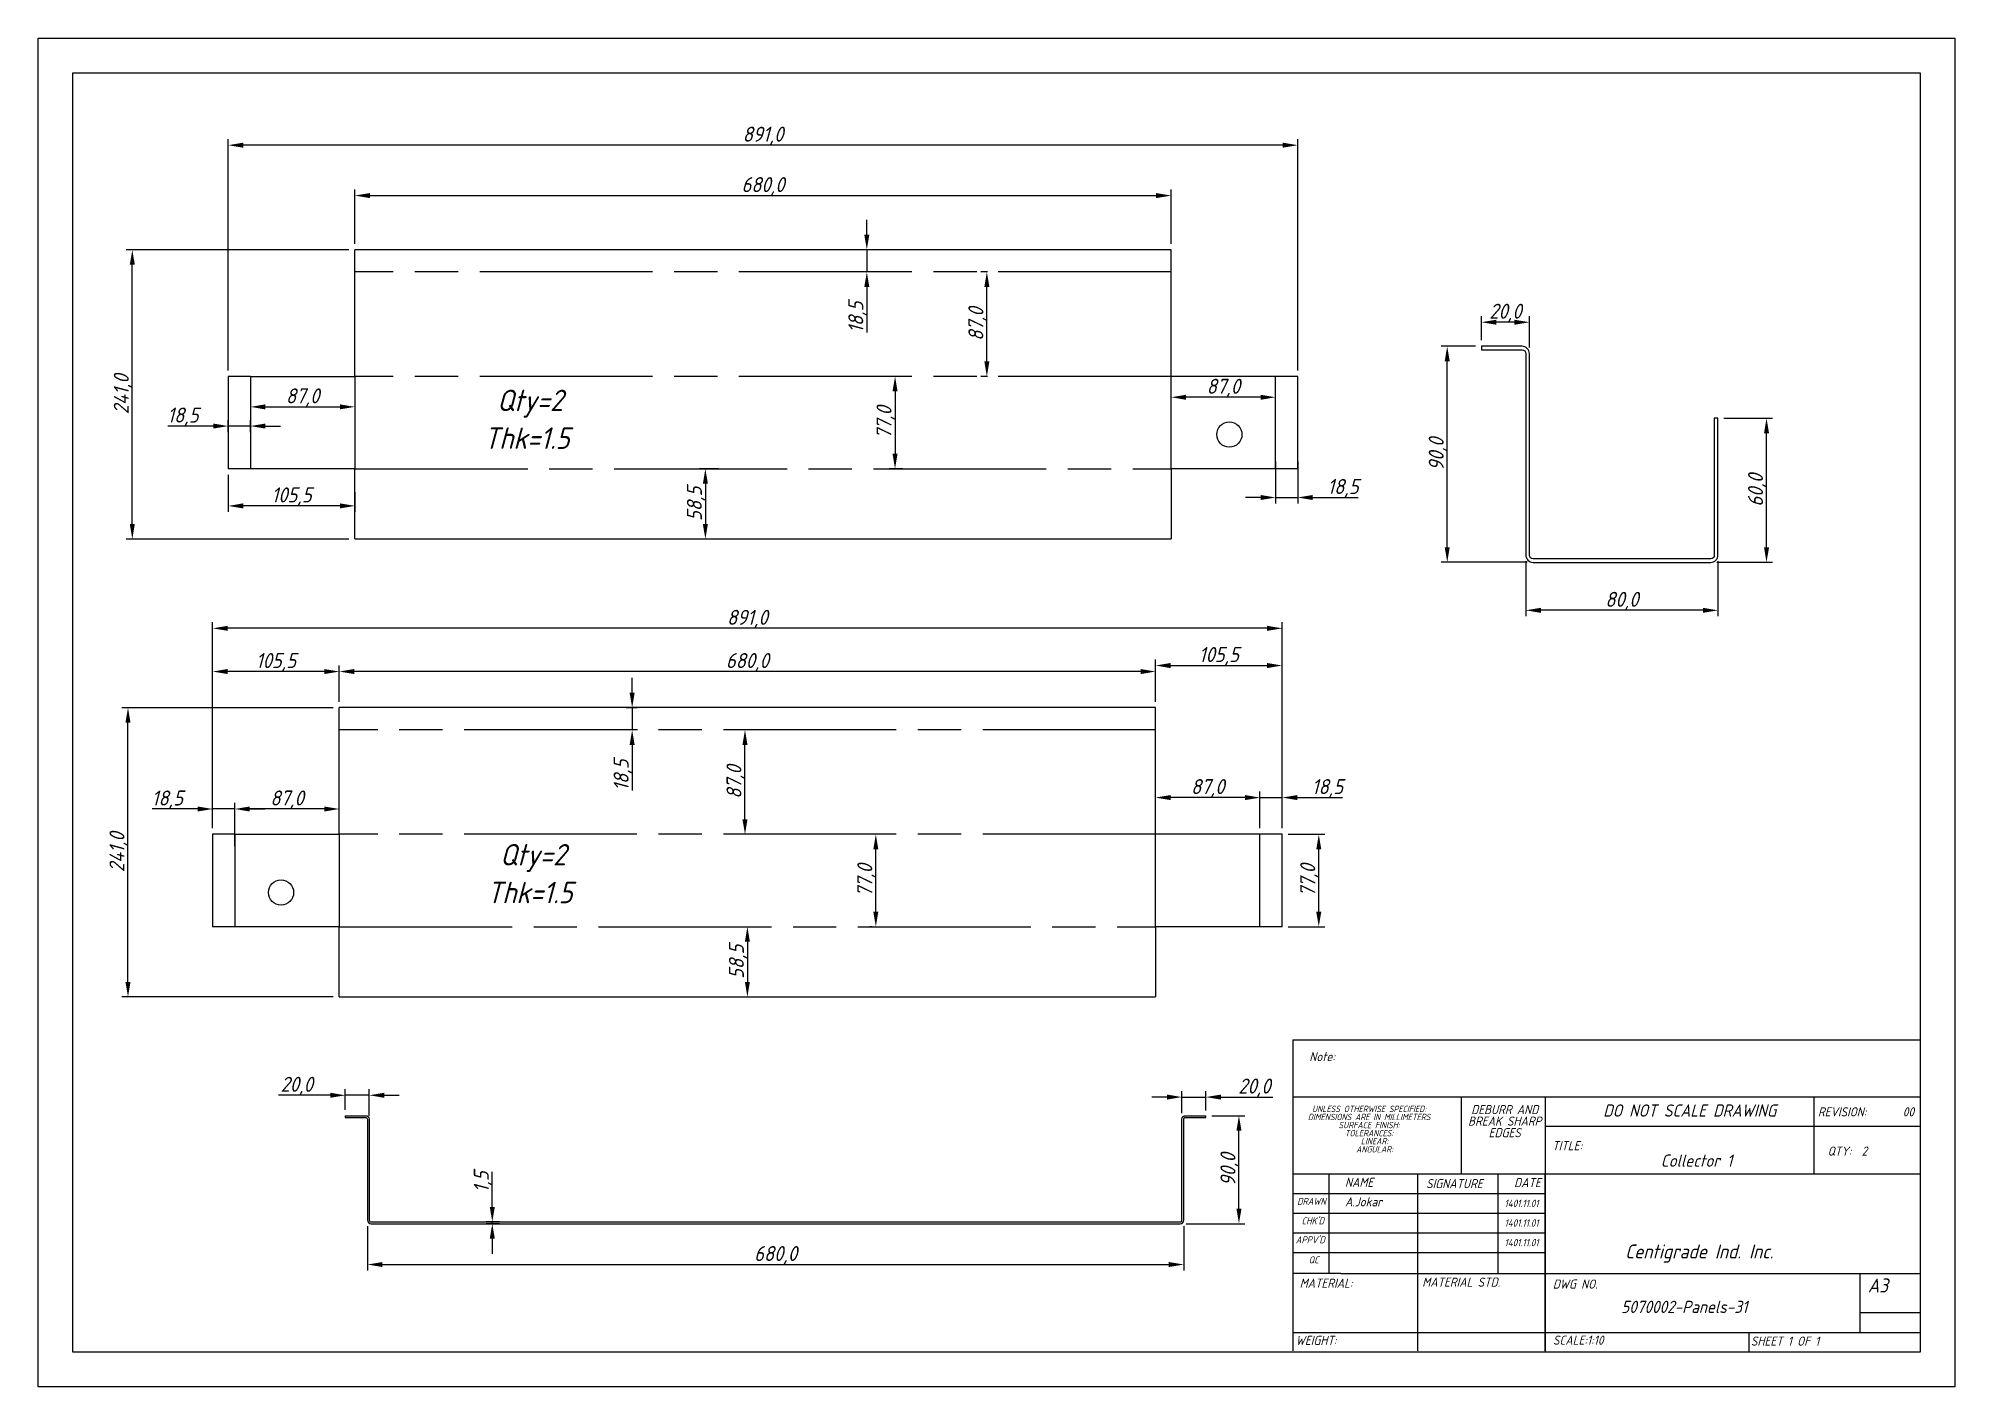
# Model space of a CAD drawing. Header units: inches. Extents: x 18597 to 101525, y -10106 to 51.
# Drawn here: x 61409 to 63005, y -4616 to -3492 of the extents above; entities that cross this region are included whole.
import ezdxf

# ---------------------------------------------------------------- set-up
doc = ezdxf.new("R2010")
doc.units = ezdxf.units.IN
doc.header["$LTSCALE"] = 6
doc.header["$MEASUREMENT"] = 0
doc.linetypes.add('ACAD_ISO08W100', pattern=[36, 24, -3, 6, -3])
doc.linetypes.add('SLD-Solid', pattern=[0])
doc.styles.add('GENISO', font='geniso.shx', dxfattribs={"oblique": 15})
doc.dimstyles.new('Scale 1 SC', dxfattribs={"dimscale": 5, "dimtxt": 2.5, "dimasz": 2.5, "dimexe": 1, "dimexo": 1, "dimgap": 0.1, "dimtad": 1, "dimdec": 1, "dimzin": 0, "dimtxsty": 'GENISO', "dimcen": 2.5, "dimclrd": 1, "dimclre": 1, "dimclrt": 256, "dimadec": 0, "dimazin": 0, "dimtfac": 1, "dimtdec": 1, "dimtmove": 0, "dimatfit": 3, "dimfxl": 1, "dimtzin": 0, "dimlwd": -1, "dimlwe": -1, "dimarcsym": 0})
doc.dimstyles.new('Scale 1b2', dxfattribs={"dimscale": 5, "dimtxt": 2.5, "dimasz": 2.5, "dimexe": 1, "dimexo": 1, "dimgap": 0.1, "dimtad": 1, "dimdec": 1, "dimlfac": 0.5, "dimzin": 0, "dimtxsty": 'GENISO', "dimcen": 2.5, "dimclrd": 1, "dimclre": 1, "dimclrt": 256, "dimadec": 0, "dimazin": 0, "dimtfac": 1, "dimtdec": 1, "dimtmove": 0, "dimatfit": 3, "dimfxl": 1, "dimtzin": 0, "dimlwd": -1, "dimlwe": -1, "dimarcsym": 0})

msp = doc.modelspace()

# ---------------------------------------------------------------- texts
at = {"style": 'GENISO', "oblique": 15}
for s, p in [('Qty=2', (61790.95, -3803.06)), ('Thk=1.5', (61780, -3834.5)), ('Qty=2', (61793.45, -4181.56)), ('Thk=1.5', (61782.5, -4213))]:
    msp.add_text(s, height=17.874, dxfattribs=at).set_placement(p)
at = {"attachment_point": 5, "style": 'GENISO'}
for s, insert, char_height in [('Note:', (62478.33, -4340.77), 7.584), ('DIMENSIONS ARE IN MILLIMETERS', (62517.42, -4391.08), 5.3091), ('UNLESS OTHERWISE SPECIFIED:', (62517.42, -4384.35), 5.3091), ('DEBURR AND', (62630.39, -4384.92), 7.584), ('DO NOT SCALE DRAWING', (62784.48, -4385.72), 10.2098), ('REVISION:       00', (62931.36, -4386.8), 7.5844), ('SURFACE FINISH:', (62517.42, -4397.81), 5.3091), ('TOLERANCES:', (62517.42, -4404.54), 5.3091), ('BREAK SHARP', (62630.39, -4394.54), 7.5844), ('EDGES', (62630.39, -4404.16), 7.584), ('ANGULAR:', (62521.96, -4418.01), 5.309), ('LINEAR:', (62521.96, -4411.27), 5.309), ('TITLE:', (62682.44, -4415.02), 7.584), ('QTY:  2', (62915.89, -4419.5), 7.584), ('Collector 1', (62790.22, -4427.45), 10.2098), ('NAME', (62509.09, -4445.52), 7.584), ('SIGNATURE', (62588.49, -4446.61), 7.584), ('DATE', (62649.32, -4445.76), 7.584), ('DRAWN', (62469.41, -4461.36), 5.834), ('A.Jokar', (62512.8, -4461.76), 7.584), ('1401.11.01', (62644.41, -4463.04), 6.068), ("CHK'D", (62470.55, -4477.61), 5.834), ('1401.11.01', (62644.41, -4479.39), 6.068), ("APPV'D", (62468.48, -4493.36), 5.834), ('1401.11.01', (62644.41, -4495.74), 6.068), ('Centigrade Ind. Inc.', (62792.46, -4504.89), 11.6684), ('QC', (62471.26, -4510.1), 5.834), ('MATERIAL:', (62481.65, -4529.55), 7.584), ('MATERIAL STD.', (62594.08, -4528.69), 7.5844), ('DWG NO.', (62689.12, -4530.28), 7.584), ('A3', (62941.27, -4531.48), 11.668), ('5070002-Panels-31', (62780.03, -4549.27), 10.2098), ('WEIGHT:', (62473.31, -4577.18), 7.584), ('SCALE:1:10', (62691.64, -4577.01), 7.584), ('SHEET 1 OF 1', (62863.99, -4577.81), 7.5844)]:
    msp.add_mtext(s, dxfattribs=dict(at, insert=insert, char_height=char_height))

# ---------------------------------------------------------------- blocks, each defined once
blk = doc.blocks.new('*D726')
at = {"color": 1, "transparency": 16777216}
for p, q in [((61567, -3769.1), (61567, -3576.5)), ((62445.5, -3581.5), (61579.5, -3581.5)), ((62458, -3769.1), (62458, -3576.5))]:
    blk.add_line(p, q, dxfattribs=at)
for points in [[(61579.5, -3579.4), (61579.5, -3583.6), (61567, -3581.5)], [(62445.5, -3579.4), (62445.5, -3583.6), (62458, -3581.5)]]:
    blk.add_solid(points, dxfattribs=at)
at = {"layer": 'Defpoints', "color": 0, "transparency": 16777216}
for p in [(61567, -3581.5), (61567, -3774.1), (62458, -3774.1)]:
    blk.add_point(p, dxfattribs=at)
at = {"transparency": 16777216, "insert": (62012.5, -3573.8), "char_height": 12.5, "attachment_point": 5, "style": 'GENISO'}
blk.add_mtext('891,0', dxfattribs=at)
blk = doc.blocks.new('*D727')
at = {"color": 1, "transparency": 16777216}
for p, q in [((61672.5, -3663.6), (61672.5, -3618.5)), ((61685, -3623.5), (62340, -3623.5)), ((62352.5, -3663.6), (62352.5, -3618.5))]:
    blk.add_line(p, q, dxfattribs=at)
for points in [[(61685, -3621.4), (61685, -3625.6), (61672.5, -3623.5)], [(62340, -3621.4), (62340, -3625.6), (62352.5, -3623.5)]]:
    blk.add_solid(points, dxfattribs=at)
at = {"layer": 'Defpoints', "color": 0, "transparency": 16777216}
for p in [(62352.5, -3623.5), (61672.5, -3668.6), (62352.5, -3668.6)]:
    blk.add_point(p, dxfattribs=at)
at = {"transparency": 16777216, "insert": (62012.5, -3615.8), "char_height": 12.5, "attachment_point": 5, "style": 'GENISO'}
blk.add_mtext('680,0', dxfattribs=at)
blk = doc.blocks.new('*D728')
at = {"color": 1, "transparency": 16777216}
for p, q in [((62099, -3656.1), (62099, -3643.6)), ((62099, -3668.6), (62099, -3687.1)), ((62099, -3699.6), (62099, -3737.5))]:
    blk.add_line(p, q, dxfattribs=at)
for points in [[(62096.9, -3656.1), (62101.1, -3656.1), (62099, -3668.6)], [(62096.9, -3699.6), (62101.1, -3699.6), (62099, -3687.1)]]:
    blk.add_solid(points, dxfattribs=at)
at = {"layer": 'Defpoints', "color": 0, "transparency": 16777216}
for p in [(62099, -3668.6), (62099, -3687.1), (62099, -3687.1)]:
    blk.add_point(p, dxfattribs=at)
at = {"transparency": 16777216, "insert": (62091.3, -3724.8), "char_height": 12.5, "attachment_point": 5, "rotation": 90, "style": 'GENISO'}
blk.add_mtext('18,5', dxfattribs=at)
blk = doc.blocks.new('*D729')
at = {"color": 1, "transparency": 16777216}
for p, q in [((62199.5, -3687.1), (62194, -3687.1)), ((62199, -3761.6), (62199, -3699.6)), ((62199.5, -3774.1), (62194, -3774.1))]:
    blk.add_line(p, q, dxfattribs=at)
for points in [[(62196.9, -3699.6), (62201.1, -3699.6), (62199, -3687.1)], [(62196.9, -3761.6), (62201.1, -3761.6), (62199, -3774.1)]]:
    blk.add_solid(points, dxfattribs=at)
at = {"layer": 'Defpoints', "color": 0, "transparency": 16777216}
for p in [(62199, -3687.1), (62204.5, -3687.1), (62204.5, -3774.1)]:
    blk.add_point(p, dxfattribs=at)
at = {"transparency": 16777216, "insert": (62191.3, -3730.6), "char_height": 12.5, "attachment_point": 5, "rotation": 90, "style": 'GENISO'}
blk.add_mtext('87,0', dxfattribs=at)
blk = doc.blocks.new('*D730')
at = {"color": 1, "transparency": 16777216}
for p, q in [((62129, -3774.1), (62117.5, -3774.1)), ((62122.5, -3786.6), (62122.5, -3838.6)), ((62129, -3851.1), (62117.5, -3851.1))]:
    blk.add_line(p, q, dxfattribs=at)
for points in [[(62120.4, -3786.6), (62124.6, -3786.6), (62122.5, -3774.1)], [(62120.4, -3838.6), (62124.6, -3838.6), (62122.5, -3851.1)]]:
    blk.add_solid(points, dxfattribs=at)
at = {"layer": 'Defpoints', "color": 0, "transparency": 16777216}
for p in [(62134, -3774.1), (62122.5, -3851.1), (62134, -3851.1)]:
    blk.add_point(p, dxfattribs=at)
at = {"transparency": 16777216, "insert": (62114.8, -3812.6), "char_height": 12.5, "attachment_point": 5, "rotation": 90, "style": 'GENISO'}
blk.add_mtext('77,0', dxfattribs=at)
blk = doc.blocks.new('*D731')
at = {"color": 1, "transparency": 16777216}
for p, q in [((61975.5, -3851.1), (61959.5, -3851.1)), ((61964.5, -3863.6), (61964.5, -3897.1)), ((61975.5, -3909.6), (61959.5, -3909.6))]:
    blk.add_line(p, q, dxfattribs=at)
for points in [[(61962.4, -3863.6), (61966.6, -3863.6), (61964.5, -3851.1)], [(61962.4, -3897.1), (61966.6, -3897.1), (61964.5, -3909.6)]]:
    blk.add_solid(points, dxfattribs=at)
at = {"layer": 'Defpoints', "color": 0, "transparency": 16777216}
for p in [(61980.5, -3851.1), (61964.5, -3909.6), (61980.5, -3909.6)]:
    blk.add_point(p, dxfattribs=at)
at = {"transparency": 16777216, "insert": (61956.8, -3880.3), "char_height": 12.5, "attachment_point": 5, "rotation": 90, "style": 'GENISO'}
blk.add_mtext('58,5', dxfattribs=at)
blk = doc.blocks.new('*D732')
at = {"color": 1, "transparency": 16777216}
for p, q in [((61567, -3856.1), (61567, -3887)), ((61672.5, -3870.5), (61672.5, -3887)), ((61660, -3882), (61579.5, -3882))]:
    blk.add_line(p, q, dxfattribs=at)
for points in [[(61579.5, -3879.9), (61579.5, -3884.1), (61567, -3882)], [(61660, -3879.9), (61660, -3884.1), (61672.5, -3882)]]:
    blk.add_solid(points, dxfattribs=at)
at = {"layer": 'Defpoints', "color": 0, "transparency": 16777216}
for p in [(61567, -3851.1), (61672.5, -3865.5), (61567, -3882)]:
    blk.add_point(p, dxfattribs=at)
at = {"transparency": 16777216, "insert": (61619.8, -3874.3), "char_height": 12.5, "attachment_point": 5, "style": 'GENISO'}
blk.add_mtext('105,5', dxfattribs=at)
blk = doc.blocks.new('*D733')
at = {"color": 1, "transparency": 16777216}
for p, q in [((61567, -3820.5), (61567, -3810.5)), ((61585.5, -3820.5), (61585.5, -3810.5)), ((61554.5, -3815.5), (61516.6, -3815.5)), ((61585.5, -3815.5), (61567, -3815.5)), ((61598, -3815.5), (61610.5, -3815.5))]:
    blk.add_line(p, q, dxfattribs=at)
for points in [[(61554.5, -3813.4), (61554.5, -3817.6), (61567, -3815.5)], [(61598, -3813.4), (61598, -3817.6), (61585.5, -3815.5)]]:
    blk.add_solid(points, dxfattribs=at)
at = {"layer": 'Defpoints', "color": 0, "transparency": 16777216}
for p in [(61567, -3815.5), (61567, -3825.5), (61585.5, -3825.5)]:
    blk.add_point(p, dxfattribs=at)
at = {"transparency": 16777216, "insert": (61529.3, -3807.8), "char_height": 12.5, "attachment_point": 5, "style": 'GENISO'}
blk.add_mtext('18,5', dxfattribs=at)
blk = doc.blocks.new('*D734')
at = {"color": 1, "transparency": 16777216}
for p, q in [((61585.5, -3795.5), (61585.5, -3804.5)), ((61672.5, -3795.5), (61672.5, -3804.5)), ((61598, -3799.5), (61660, -3799.5))]:
    blk.add_line(p, q, dxfattribs=at)
for points in [[(61598, -3797.4), (61598, -3801.6), (61585.5, -3799.5)], [(61660, -3797.4), (61660, -3801.6), (61672.5, -3799.5)]]:
    blk.add_solid(points, dxfattribs=at)
at = {"layer": 'Defpoints', "color": 0, "transparency": 16777216}
for p in [(61585.5, -3790.5), (61672.5, -3790.5), (61672.5, -3799.5)]:
    blk.add_point(p, dxfattribs=at)
at = {"transparency": 16777216, "insert": (61629, -3791.8), "char_height": 12.5, "attachment_point": 5, "style": 'GENISO'}
blk.add_mtext('87,0', dxfattribs=at)
blk = doc.blocks.new('*D735')
at = {"color": 1, "transparency": 16777216}
blk.add_line((62427, -3791.5), (62365, -3791.5), dxfattribs=at)
for points in [[(62365, -3789.4), (62365, -3793.6), (62352.5, -3791.5)], [(62427, -3789.4), (62427, -3793.6), (62439.5, -3791.5)]]:
    blk.add_solid(points, dxfattribs=at)
at = {"layer": 'Defpoints', "color": 0, "transparency": 16777216}
for p in [(62352.5, -3791.5), (62352.5, -3791.5), (62439.5, -3791.5)]:
    blk.add_point(p, dxfattribs=at)
at = {"transparency": 16777216, "insert": (62396, -3783.8), "char_height": 12.5, "attachment_point": 5, "style": 'GENISO'}
blk.add_mtext('87,0', dxfattribs=at)
blk = doc.blocks.new('*D736')
at = {"color": 1, "transparency": 16777216}
for p, q in [((62439.5, -3845), (62439.5, -3880)), ((62458, -3845), (62458, -3880)), ((62427, -3875), (62414.5, -3875)), ((62439.5, -3875), (62458, -3875)), ((62470.5, -3875), (62508.4, -3875))]:
    blk.add_line(p, q, dxfattribs=at)
for points in [[(62427, -3872.9), (62427, -3877.1), (62439.5, -3875)], [(62470.5, -3872.9), (62470.5, -3877.1), (62458, -3875)]]:
    blk.add_solid(points, dxfattribs=at)
at = {"layer": 'Defpoints', "color": 0, "transparency": 16777216}
for p in [(62439.5, -3840), (62458, -3840), (62458, -3875)]:
    blk.add_point(p, dxfattribs=at)
at = {"transparency": 16777216, "insert": (62495.7, -3867.3), "char_height": 12.5, "attachment_point": 5, "style": 'GENISO'}
blk.add_mtext('18,5', dxfattribs=at)
blk = doc.blocks.new('*D737')
at = {"color": 1, "transparency": 16777216}
for p, q in [((61667.5, -3668.6), (61482.1, -3668.6)), ((61487.1, -3897.1), (61487.1, -3681.1)), ((61667.5, -3909.6), (61482.1, -3909.6))]:
    blk.add_line(p, q, dxfattribs=at)
for points in [[(61485, -3681.1), (61489.2, -3681.1), (61487.1, -3668.6)], [(61485, -3897.1), (61489.2, -3897.1), (61487.1, -3909.6)]]:
    blk.add_solid(points, dxfattribs=at)
at = {"layer": 'Defpoints', "color": 0, "transparency": 16777216}
for p in [(61487.1, -3668.6), (61672.5, -3668.6), (61672.5, -3909.6)]:
    blk.add_point(p, dxfattribs=at)
at = {"transparency": 16777216, "insert": (61479.4, -3789.1), "char_height": 12.5, "attachment_point": 5, "rotation": 90, "style": 'GENISO'}
blk.add_mtext('241,0', dxfattribs=at)
blk = doc.blocks.new('*D738')
at = {"color": 1, "transparency": 16777216}
for p, q in [((61683, -4482), (61683, -4519)), ((62363, -4482), (62363, -4519)), ((61695.5, -4514), (62350.5, -4514))]:
    blk.add_line(p, q, dxfattribs=at)
for points in [[(61695.5, -4511.9), (61695.5, -4516.1), (61683, -4514)], [(62350.5, -4511.9), (62350.5, -4516.1), (62363, -4514)]]:
    blk.add_solid(points, dxfattribs=at)
at = {"layer": 'Defpoints', "color": 0, "transparency": 16777216}
for p in [(61683, -4477), (62363, -4477), (62363, -4514)]:
    blk.add_point(p, dxfattribs=at)
at = {"transparency": 16777216, "insert": (62023, -4506.3), "char_height": 12.5, "attachment_point": 5, "style": 'GENISO'}
blk.add_mtext('680,0', dxfattribs=at)
blk = doc.blocks.new('*D739')
at = {"color": 1, "transparency": 16777216}
for p, q in [((62386.5, -4390), (62414, -4390)), ((62409, -4467.5), (62409, -4402.5)), ((62365, -4480), (62414, -4480))]:
    blk.add_line(p, q, dxfattribs=at)
for points in [[(62406.9, -4402.5), (62411.1, -4402.5), (62409, -4390)], [(62406.9, -4467.5), (62411.1, -4467.5), (62409, -4480)]]:
    blk.add_solid(points, dxfattribs=at)
at = {"layer": 'Defpoints', "color": 0, "transparency": 16777216}
for p in [(62381.5, -4390), (62409, -4390), (62360, -4480)]:
    blk.add_point(p, dxfattribs=at)
at = {"transparency": 16777216, "insert": (62401.3, -4435), "char_height": 12.5, "attachment_point": 5, "rotation": 90, "style": 'GENISO'}
blk.add_mtext('90,0', dxfattribs=at)
blk = doc.blocks.new('*D740')
at = {"color": 1, "transparency": 16777216}
for p, q in [((62361.5, -4388), (62361.5, -4369.5)), ((62381.5, -4385.8), (62381.5, -4369.5)), ((62349, -4374.5), (62336.5, -4374.5)), ((62361.5, -4374.5), (62381.5, -4374.5)), ((62394, -4374.5), (62437.2, -4374.5))]:
    blk.add_line(p, q, dxfattribs=at)
for points in [[(62349, -4372.4), (62349, -4376.6), (62361.5, -4374.5)], [(62394, -4372.4), (62394, -4376.6), (62381.5, -4374.5)]]:
    blk.add_solid(points, dxfattribs=at)
at = {"layer": 'Defpoints', "color": 0, "transparency": 16777216}
for p in [(62381.5, -4374.5), (62361.5, -4393), (62381.5, -4390.8)]:
    blk.add_point(p, dxfattribs=at)
at = {"transparency": 16777216, "insert": (62421.9, -4366.8), "char_height": 12.5, "attachment_point": 5, "style": 'GENISO'}
blk.add_mtext('20,0', dxfattribs=at)
blk = doc.blocks.new('*D741')
at = {"color": 1, "transparency": 16777216}
for p, q in [((61652, -4373), (61608.8, -4373)), ((61664.5, -4385), (61664.5, -4368)), ((61684.5, -4373), (61664.5, -4373)), ((61684.5, -4390), (61684.5, -4368)), ((61697, -4373), (61709.5, -4373))]:
    blk.add_line(p, q, dxfattribs=at)
for points in [[(61652, -4370.9), (61652, -4375.1), (61664.5, -4373)], [(61697, -4370.9), (61697, -4375.1), (61684.5, -4373)]]:
    blk.add_solid(points, dxfattribs=at)
at = {"layer": 'Defpoints', "color": 0, "transparency": 16777216}
for p in [(61664.5, -4373), (61664.5, -4390), (61684.5, -4395)]:
    blk.add_point(p, dxfattribs=at)
at = {"transparency": 16777216, "insert": (61624.1, -4365.3), "char_height": 12.5, "attachment_point": 5, "style": 'GENISO'}
blk.add_mtext('20,0', dxfattribs=at)
blk = doc.blocks.new('*D742')
at = {"color": 1, "transparency": 16777216}
for p, q in [((61787, -4466), (61787, -4436.8)), ((61793, -4478.5), (61782, -4478.5)), ((61793, -4480), (61782, -4480)), ((61787, -4480), (61787, -4478.5)), ((61787, -4492.5), (61787, -4505))]:
    blk.add_line(p, q, dxfattribs=at)
for points in [[(61784.9, -4466), (61789.1, -4466), (61787, -4478.5)], [(61784.9, -4492.5), (61789.1, -4492.5), (61787, -4480)]]:
    blk.add_solid(points, dxfattribs=at)
at = {"layer": 'Defpoints', "color": 0, "transparency": 16777216}
for p in [(61787, -4478.5), (61798, -4478.5), (61798, -4480)]:
    blk.add_point(p, dxfattribs=at)
at = {"transparency": 16777216, "insert": (61779.3, -4445.2), "char_height": 12.5, "attachment_point": 5, "rotation": 90, "style": 'GENISO'}
blk.add_mtext('1,5', dxfattribs=at)
blk = doc.blocks.new('*D743')
at = {"color": 1, "transparency": 16777216}
for p, q in [((62813, -3809), (62853.5, -3809)), ((62848.5, -3916.5), (62848.5, -3821.5)), ((62807, -3929), (62853.5, -3929))]:
    blk.add_line(p, q, dxfattribs=at)
for points in [[(62846.4, -3821.5), (62850.6, -3821.5), (62848.5, -3809)], [(62846.4, -3916.5), (62850.6, -3916.5), (62848.5, -3929)]]:
    blk.add_solid(points, dxfattribs=at)
at = {"layer": 'Defpoints', "color": 0, "transparency": 16777216}
for p in [(62808, -3809), (62848.5, -3809), (62802, -3929)]:
    blk.add_point(p, dxfattribs=at)
at = {"transparency": 16777216, "insert": (62840.8, -3869), "char_height": 12.5, "attachment_point": 5, "rotation": 90, "style": 'GENISO'}
blk.add_mtext('60,0', dxfattribs=at)
blk = doc.blocks.new('*D744')
at = {"color": 1, "transparency": 16777216}
for p, q in [((62648, -3928), (62648, -3974)), ((62808, -3928), (62808, -3974)), ((62795.5, -3969), (62660.5, -3969))]:
    blk.add_line(p, q, dxfattribs=at)
for points in [[(62660.5, -3966.9), (62660.5, -3971.1), (62648, -3969)], [(62795.5, -3966.9), (62795.5, -3971.1), (62808, -3969)]]:
    blk.add_solid(points, dxfattribs=at)
at = {"layer": 'Defpoints', "color": 0, "transparency": 16777216}
for p in [(62648, -3923), (62808, -3923), (62648, -3969)]:
    blk.add_point(p, dxfattribs=at)
at = {"transparency": 16777216, "insert": (62728, -3961.3), "char_height": 12.5, "attachment_point": 5, "style": 'GENISO'}
blk.add_mtext('80,0', dxfattribs=at)
blk = doc.blocks.new('*D745')
at = {"color": 1, "transparency": 16777216}
for p, q in [((62606, -3749), (62577.5, -3749)), ((62582.5, -3916.5), (62582.5, -3761.5)), ((62649, -3929), (62577.5, -3929))]:
    blk.add_line(p, q, dxfattribs=at)
for points in [[(62580.4, -3761.5), (62584.6, -3761.5), (62582.5, -3749)], [(62580.4, -3916.5), (62584.6, -3916.5), (62582.5, -3929)]]:
    blk.add_solid(points, dxfattribs=at)
at = {"layer": 'Defpoints', "color": 0, "transparency": 16777216}
for p in [(62582.5, -3749), (62611, -3749), (62654, -3929)]:
    blk.add_point(p, dxfattribs=at)
at = {"transparency": 16777216, "insert": (62574.8, -3839), "char_height": 12.5, "attachment_point": 5, "rotation": 90, "style": 'GENISO'}
blk.add_mtext('90,0', dxfattribs=at)
blk = doc.blocks.new('*D746')
at = {"color": 1, "transparency": 16777216}
for p, q in [((62611, -3744), (62611, -3724)), ((62638.5, -3729), (62623.5, -3729)), ((62651, -3750), (62651, -3724))]:
    blk.add_line(p, q, dxfattribs=at)
for points in [[(62623.5, -3726.9), (62623.5, -3731.1), (62611, -3729)], [(62638.5, -3726.9), (62638.5, -3731.1), (62651, -3729)]]:
    blk.add_solid(points, dxfattribs=at)
at = {"layer": 'Defpoints', "color": 0, "transparency": 16777216}
for p in [(62611, -3729), (62611, -3749), (62651, -3755)]:
    blk.add_point(p, dxfattribs=at)
at = {"transparency": 16777216, "insert": (62631, -3721.3), "char_height": 12.5, "attachment_point": 5, "style": 'GENISO'}
blk.add_mtext('20,0', dxfattribs=at)
blk = doc.blocks.new('*D747')
at = {"color": 1, "transparency": 16777216}
for p, q in [((61659.5, -4045.1), (61659.5, -4015)), ((62327, -4020), (61672, -4020)), ((62339.5, -4045.1), (62339.5, -4015))]:
    blk.add_line(p, q, dxfattribs=at)
for points in [[(61672, -4017.9), (61672, -4022.1), (61659.5, -4020)], [(62327, -4017.9), (62327, -4022.1), (62339.5, -4020)]]:
    blk.add_solid(points, dxfattribs=at)
at = {"layer": 'Defpoints', "color": 0, "transparency": 16777216}
for p in [(61659.5, -4020), (61659.5, -4050.1), (62339.5, -4050.1)]:
    blk.add_point(p, dxfattribs=at)
at = {"transparency": 16777216, "insert": (61999.5, -4012.3), "char_height": 12.5, "attachment_point": 5, "style": 'GENISO'}
blk.add_mtext('680,0', dxfattribs=at)
blk = doc.blocks.new('*D748')
at = {"color": 1, "transparency": 16777216}
for p, q in [((61554, -4150.6), (61554, -3979)), ((62432.5, -3984), (61566.5, -3984)), ((62445, -4150.6), (62445, -3979))]:
    blk.add_line(p, q, dxfattribs=at)
for points in [[(61566.5, -3981.9), (61566.5, -3986.1), (61554, -3984)], [(62432.5, -3981.9), (62432.5, -3986.1), (62445, -3984)]]:
    blk.add_solid(points, dxfattribs=at)
at = {"layer": 'Defpoints', "color": 0, "transparency": 16777216}
for p in [(61554, -3984), (61554, -4155.6), (62445, -4155.6)]:
    blk.add_point(p, dxfattribs=at)
at = {"transparency": 16777216, "insert": (61999.5, -3976.3), "char_height": 12.5, "attachment_point": 5, "style": 'GENISO'}
blk.add_mtext('891,0', dxfattribs=at)
blk = doc.blocks.new('*D749')
at = {"color": 1, "transparency": 16777216}
for p, q in [((61903.5, -4037.6), (61903.5, -4025.1)), ((61908, -4050.1), (61898.5, -4050.1)), ((61903.5, -4050.1), (61903.5, -4068.6)), ((61908, -4068.6), (61898.5, -4068.6)), ((61903.5, -4081.1), (61903.5, -4119))]:
    blk.add_line(p, q, dxfattribs=at)
for points in [[(61901.4, -4037.6), (61905.6, -4037.6), (61903.5, -4050.1)], [(61901.4, -4081.1), (61905.6, -4081.1), (61903.5, -4068.6)]]:
    blk.add_solid(points, dxfattribs=at)
at = {"layer": 'Defpoints', "color": 0, "transparency": 16777216}
for p in [(61913, -4050.1), (61903.5, -4068.6), (61913, -4068.6)]:
    blk.add_point(p, dxfattribs=at)
at = {"transparency": 16777216, "insert": (61895.8, -4106.3), "char_height": 12.5, "attachment_point": 5, "rotation": 90, "style": 'GENISO'}
blk.add_mtext('18,5', dxfattribs=at)
blk = doc.blocks.new('*D750')
at = {"color": 1, "transparency": 16777216}
for p, q in [((62004, -4068.6), (61992.5, -4068.6)), ((61997.5, -4143.1), (61997.5, -4081.1)), ((62004, -4155.6), (61992.5, -4155.6))]:
    blk.add_line(p, q, dxfattribs=at)
for points in [[(61995.4, -4081.1), (61999.6, -4081.1), (61997.5, -4068.6)], [(61995.4, -4143.1), (61999.6, -4143.1), (61997.5, -4155.6)]]:
    blk.add_solid(points, dxfattribs=at)
at = {"layer": 'Defpoints', "color": 0, "transparency": 16777216}
for p in [(61997.5, -4068.6), (62009, -4068.6), (62009, -4155.6)]:
    blk.add_point(p, dxfattribs=at)
at = {"transparency": 16777216, "insert": (61989.8, -4112.1), "char_height": 12.5, "attachment_point": 5, "rotation": 90, "style": 'GENISO'}
blk.add_mtext('87,0', dxfattribs=at)
blk = doc.blocks.new('*D751')
at = {"color": 1, "transparency": 16777216}
for p, q in [((62103.5, -4155.6), (62101.5, -4155.6)), ((62106.5, -4220.1), (62106.5, -4168.1)), ((62103.5, -4232.6), (62101.5, -4232.6))]:
    blk.add_line(p, q, dxfattribs=at)
for points in [[(62104.4, -4168.1), (62108.6, -4168.1), (62106.5, -4155.6)], [(62104.4, -4220.1), (62108.6, -4220.1), (62106.5, -4232.6)]]:
    blk.add_solid(points, dxfattribs=at)
at = {"layer": 'Defpoints', "color": 0, "transparency": 16777216}
for p in [(62106.5, -4155.6), (62108.5, -4155.6), (62108.5, -4232.6)]:
    blk.add_point(p, dxfattribs=at)
at = {"transparency": 16777216, "insert": (62098.8, -4194.1), "char_height": 12.5, "attachment_point": 5, "rotation": 90, "style": 'GENISO'}
blk.add_mtext('77,0', dxfattribs=at)
blk = doc.blocks.new('*D752')
at = {"color": 1, "transparency": 16777216}
blk.add_line((61999.5, -4245.1), (61999.5, -4278.6), dxfattribs=at)
for points in [[(61997.4, -4245.1), (62001.6, -4245.1), (61999.5, -4232.6)], [(61997.4, -4278.6), (62001.6, -4278.6), (61999.5, -4291.1)]]:
    blk.add_solid(points, dxfattribs=at)
at = {"layer": 'Defpoints', "color": 0, "transparency": 16777216}
for p in [(61999.5, -4232.6), (61999.5, -4291.1), (61999.5, -4291.1)]:
    blk.add_point(p, dxfattribs=at)
at = {"transparency": 16777216, "insert": (61991.8, -4261.8), "char_height": 12.5, "attachment_point": 5, "rotation": 90, "style": 'GENISO'}
blk.add_mtext('58,5', dxfattribs=at)
blk = doc.blocks.new('*D753')
at = {"color": 1, "transparency": 16777216}
for p, q in [((61554, -4150.6), (61554, -4015)), ((61647, -4020), (61566.5, -4020)), ((61659.5, -4045.1), (61659.5, -4015))]:
    blk.add_line(p, q, dxfattribs=at)
for points in [[(61566.5, -4017.9), (61566.5, -4022.1), (61554, -4020)], [(61647, -4017.9), (61647, -4022.1), (61659.5, -4020)]]:
    blk.add_solid(points, dxfattribs=at)
at = {"layer": 'Defpoints', "color": 0, "transparency": 16777216}
for p in [(61554, -4020), (61659.5, -4050.1), (61554, -4155.6)]:
    blk.add_point(p, dxfattribs=at)
at = {"transparency": 16777216, "insert": (61606.8, -4012.3), "char_height": 12.5, "attachment_point": 5, "style": 'GENISO'}
blk.add_mtext('105,5', dxfattribs=at)
blk = doc.blocks.new('*D754')
at = {"color": 1, "transparency": 16777216}
for p, q in [((61572.5, -4150.6), (61572.5, -4129.5)), ((61647, -4134.5), (61585, -4134.5)), ((61659.5, -4150.6), (61659.5, -4129.5))]:
    blk.add_line(p, q, dxfattribs=at)
for points in [[(61585, -4132.4), (61585, -4136.6), (61572.5, -4134.5)], [(61647, -4132.4), (61647, -4136.6), (61659.5, -4134.5)]]:
    blk.add_solid(points, dxfattribs=at)
at = {"layer": 'Defpoints', "color": 0, "transparency": 16777216}
for p in [(61572.5, -4134.5), (61572.5, -4155.6), (61659.5, -4155.6)]:
    blk.add_point(p, dxfattribs=at)
at = {"transparency": 16777216, "insert": (61616, -4126.8), "char_height": 12.5, "attachment_point": 5, "style": 'GENISO'}
blk.add_mtext('87,0', dxfattribs=at)
blk = doc.blocks.new('*D755')
at = {"color": 1, "transparency": 16777216}
for p, q in [((61541.5, -4134.5), (61503.6, -4134.5)), ((61554, -4150.6), (61554, -4129.5)), ((61572.5, -4134.5), (61554, -4134.5)), ((61572.5, -4165.5), (61572.5, -4129.5)), ((61585, -4134.5), (61597.5, -4134.5))]:
    blk.add_line(p, q, dxfattribs=at)
for points in [[(61541.5, -4132.4), (61541.5, -4136.6), (61554, -4134.5)], [(61585, -4132.4), (61585, -4136.6), (61572.5, -4134.5)]]:
    blk.add_solid(points, dxfattribs=at)
at = {"layer": 'Defpoints', "color": 0, "transparency": 16777216}
for p in [(61554, -4134.5), (61554, -4155.6), (61572.5, -4170.5)]:
    blk.add_point(p, dxfattribs=at)
at = {"transparency": 16777216, "insert": (61516.3, -4126.8), "char_height": 12.5, "attachment_point": 5, "style": 'GENISO'}
blk.add_mtext('18,5', dxfattribs=at)
blk = doc.blocks.new('*D756')
at = {"color": 1, "transparency": 16777216}
for p, q in [((62339.5, -4045.1), (62339.5, -4010)), ((62352, -4015), (62432.5, -4015)), ((62445, -4150.6), (62445, -4010))]:
    blk.add_line(p, q, dxfattribs=at)
for points in [[(62352, -4012.9), (62352, -4017.1), (62339.5, -4015)], [(62432.5, -4012.9), (62432.5, -4017.1), (62445, -4015)]]:
    blk.add_solid(points, dxfattribs=at)
at = {"layer": 'Defpoints', "color": 0, "transparency": 16777216}
for p in [(62445, -4015), (62339.5, -4050.1), (62445, -4155.6)]:
    blk.add_point(p, dxfattribs=at)
at = {"transparency": 16777216, "insert": (62392.3, -4007.3), "char_height": 12.5, "attachment_point": 5, "style": 'GENISO'}
blk.add_mtext('105,5', dxfattribs=at)
blk = doc.blocks.new('*D757')
at = {"color": 1, "transparency": 16777216}
for p, q in [((62339.5, -4150.6), (62339.5, -4120)), ((62414, -4125), (62352, -4125)), ((62426.5, -4150.6), (62426.5, -4120))]:
    blk.add_line(p, q, dxfattribs=at)
for points in [[(62352, -4122.9), (62352, -4127.1), (62339.5, -4125)], [(62414, -4122.9), (62414, -4127.1), (62426.5, -4125)]]:
    blk.add_solid(points, dxfattribs=at)
at = {"layer": 'Defpoints', "color": 0, "transparency": 16777216}
for p in [(62339.5, -4125), (62339.5, -4155.6), (62426.5, -4155.6)]:
    blk.add_point(p, dxfattribs=at)
at = {"transparency": 16777216, "insert": (62383, -4117.3), "char_height": 12.5, "attachment_point": 5, "style": 'GENISO'}
blk.add_mtext('87,0', dxfattribs=at)
blk = doc.blocks.new('*D758')
at = {"color": 1, "transparency": 16777216}
for p, q in [((62414, -4125), (62401.5, -4125)), ((62426.5, -4150.6), (62426.5, -4120)), ((62426.5, -4125), (62445, -4125)), ((62445, -4150.6), (62445, -4120)), ((62457.5, -4125), (62495.4, -4125))]:
    blk.add_line(p, q, dxfattribs=at)
for points in [[(62414, -4122.9), (62414, -4127.1), (62426.5, -4125)], [(62457.5, -4122.9), (62457.5, -4127.1), (62445, -4125)]]:
    blk.add_solid(points, dxfattribs=at)
at = {"layer": 'Defpoints', "color": 0, "transparency": 16777216}
for p in [(62445, -4125), (62426.5, -4155.6), (62445, -4155.6)]:
    blk.add_point(p, dxfattribs=at)
at = {"transparency": 16777216, "insert": (62482.7, -4117.3), "char_height": 12.5, "attachment_point": 5, "style": 'GENISO'}
blk.add_mtext('18,5', dxfattribs=at)
blk = doc.blocks.new('*D759')
at = {"color": 1, "transparency": 16777216}
for p, q in [((61654.5, -4050.1), (61478.5, -4050.1)), ((61483.5, -4278.6), (61483.5, -4062.6)), ((61654.5, -4291.1), (61478.5, -4291.1))]:
    blk.add_line(p, q, dxfattribs=at)
for points in [[(61481.4, -4062.6), (61485.6, -4062.6), (61483.5, -4050.1)], [(61481.4, -4278.6), (61485.6, -4278.6), (61483.5, -4291.1)]]:
    blk.add_solid(points, dxfattribs=at)
at = {"layer": 'Defpoints', "color": 0, "transparency": 16777216}
for p in [(61483.5, -4050.1), (61659.5, -4050.1), (61659.5, -4291.1)]:
    blk.add_point(p, dxfattribs=at)
at = {"transparency": 16777216, "insert": (61475.8, -4170.6), "char_height": 12.5, "attachment_point": 5, "rotation": 90, "style": 'GENISO'}
blk.add_mtext('241,0', dxfattribs=at)
blk = doc.blocks.new('*D760')
at = {"color": 1, "transparency": 16777216}
for p, q in [((62450, -4155.6), (62480.5, -4155.6)), ((62475.5, -4220.1), (62475.5, -4168.1)), ((62450, -4232.6), (62480.5, -4232.6))]:
    blk.add_line(p, q, dxfattribs=at)
for points in [[(62473.4, -4168.1), (62477.6, -4168.1), (62475.5, -4155.6)], [(62473.4, -4220.1), (62477.6, -4220.1), (62475.5, -4232.6)]]:
    blk.add_solid(points, dxfattribs=at)
at = {"layer": 'Defpoints', "color": 0, "transparency": 16777216}
for p in [(62445, -4155.6), (62475.5, -4155.6), (62445, -4232.6)]:
    blk.add_point(p, dxfattribs=at)
at = {"transparency": 16777216, "insert": (62467.8, -4194.1), "char_height": 12.5, "attachment_point": 5, "rotation": 90, "style": 'GENISO'}
blk.add_mtext('77,0', dxfattribs=at)

# ---------------------------------------------------------------- dimensions: what is measured, and where the dimension line sits
for base, p1, p2, dimstyle, picture, middle in [((61567.01, -3581.5), (62458.01, -3774.07), (61567.01, -3774.07), 'Scale 1 SC', '*D726', (62012.51, -3573.82)), ((62352.51, -3623.5), (61672.51, -3668.57), (62352.51, -3668.57), 'Scale 1 SC', '*D727', (62012.51, -3615.81)), ((62610.99, -3729), (62650.99, -3755.02), (62610.99, -3749.02), 'Scale 1b2', '*D746', (62630.99, -3721.31)), ((62352.51, -3791.5), (62439.51, -3791.5), (62352.51, -3791.5), 'Scale 1 SC', '*D735', (62396.01, -3783.81)), ((61672.51, -3799.5), (61585.51, -3790.5), (61672.51, -3790.5), 'Scale 1 SC', '*D734', (61629.01, -3791.81)), ((61567.01, -3815.5), (61585.51, -3825.5), (61567.01, -3825.5), 'Scale 1 SC', '*D733', (61529.3, -3807.81)), ((62458.01, -3875), (62439.51, -3840), (62458.01, -3840), 'Scale 1 SC', '*D736', (62495.72, -3867.31)), ((61567.01, -3882), (61672.51, -3865.5), (61567.01, -3851.07), 'Scale 1 SC', '*D732', (61619.76, -3874.31)), ((62647.99, -3969), (62807.99, -3923.02), (62647.99, -3923.02), 'Scale 1b2', '*D744', (62727.99, -3961.31)), ((61554.01, -3984), (62445.01, -4155.56), (61554.01, -4155.56), 'Scale 1 SC', '*D748', (61999.51, -3976.32)), ((61554.01, -4020), (61659.51, -4050.06), (61554.01, -4155.56), 'Scale 1 SC', '*D753', (61606.76, -4012.31)), ((61659.51, -4020), (62339.51, -4050.06), (61659.51, -4050.06), 'Scale 1 SC', '*D747', (61999.51, -4012.31)), ((62445.01, -4015), (62339.51, -4050.06), (62445.01, -4155.56), 'Scale 1 SC', '*D756', (62392.26, -4007.31)), ((61554.01, -4134.53), (61572.51, -4170.5), (61554.01, -4155.56), 'Scale 1 SC', '*D755', (61516.3, -4126.84)), ((61572.51, -4134.5), (61659.51, -4155.56), (61572.51, -4155.56), 'Scale 1 SC', '*D754', (61616.01, -4126.81)), ((62339.51, -4125), (62426.51, -4155.56), (62339.51, -4155.56), 'Scale 1 SC', '*D757', (62383.01, -4117.31)), ((62445.01, -4125), (62426.51, -4155.56), (62445.01, -4155.56), 'Scale 1 SC', '*D758', (62482.72, -4117.31)), ((61664.5, -4373), (61684.5, -4395), (61664.5, -4390), 'Scale 1 SC', '*D741', (61624.13, -4365.31)), ((62381.5, -4374.5), (62361.5, -4393), (62381.5, -4390.75), 'Scale 1 SC', '*D740', (62421.87, -4366.81)), ((62363, -4514), (61683, -4477), (62363, -4477), 'Scale 1 SC', '*D738', (62023, -4506.31))]:
    dim = msp.add_linear_dim(base=base, p1=p1, p2=p2, dimstyle=dimstyle)
    dim.commit()
    dim.dimension.update_dxf_attribs({"geometry": picture, "text_midpoint": middle})
for base, p1, p2, dimstyle, picture, middle in [((62099, -3687.07), (62099, -3668.57), (62099, -3687.07), 'Scale 1 SC', '*D728', (62091.31, -3724.78)), ((61487.12, -3668.57), (61672.51, -3909.57), (61672.51, -3668.57), 'Scale 1 SC', '*D737', (61479.43, -3789.07)), ((62199, -3687.07), (62204.5, -3774.07), (62204.5, -3687.07), 'Scale 1 SC', '*D729', (62191.31, -3730.57)), ((62582.5, -3749.02), (62653.99, -3929.02), (62610.99, -3749.02), 'Scale 1b2', '*D745', (62574.82, -3839.02)), ((62122.5, -3851.07), (62134, -3774.07), (62134, -3851.07), 'Scale 1 SC', '*D730', (62114.81, -3812.57)), ((62848.5, -3809.02), (62801.99, -3929.02), (62807.99, -3809.02), 'Scale 1b2', '*D743', (62840.81, -3869.02)), ((61964.5, -3909.57), (61980.5, -3851.07), (61980.5, -3909.57), 'Scale 1 SC', '*D731', (61956.81, -3880.32)), ((61903.5, -4068.56), (61913, -4050.06), (61913, -4068.56), 'Scale 1 SC', '*D749', (61895.81, -4106.27)), ((61483.5, -4050.06), (61659.51, -4291.06), (61659.51, -4050.06), 'Scale 1 SC', '*D759', (61475.81, -4170.56)), ((61997.5, -4068.56), (62009, -4155.56), (62009, -4068.56), 'Scale 1 SC', '*D750', (61989.81, -4112.06)), ((62106.5, -4155.56), (62108.5, -4232.56), (62108.5, -4155.56), 'Scale 1 SC', '*D751', (62098.81, -4194.06)), ((62475.5, -4155.56), (62445.01, -4232.56), (62445.01, -4155.56), 'Scale 1 SC', '*D760', (62467.81, -4194.06)), ((61999.51, -4291.06), (61999.51, -4232.56), (61999.51, -4291.06), 'Scale 1 SC', '*D752', (61991.82, -4261.81)), ((62409, -4390), (62360, -4480), (62381.5, -4390), 'Scale 1 SC', '*D739', (62401.32, -4435)), ((61787, -4478.5), (61798, -4480), (61798, -4478.5), 'Scale 1 SC', '*D742', (61779.31, -4445.17))]:
    dim = msp.add_linear_dim(base=base, p1=p1, p2=p2, angle=90, dimstyle=dimstyle)
    dim.commit()
    dim.dimension.update_dxf_attribs({"geometry": picture, "text_midpoint": middle})

# ---------------------------------------------------------------- linework, layer by layer
for p, q in [((62352.51, -3668.57), (61672.51, -3668.57)), ((61672.51, -3774.07), (61672.51, -3668.57)), ((62352.51, -3774.07), (62352.51, -3668.57)), ((61567.01, -3774.07), (61567.01, -3851.07)), ((61585.51, -3774.07), (61567.01, -3774.07)), ((61585.51, -3774.07), (61672.51, -3774.07)), ((62439.51, -3774.07), (62352.51, -3774.07)), ((62458.01, -3774.07), (62439.51, -3774.07)), ((62458.01, -3851.07), (62458.01, -3774.07)), ((61585.51, -3851.07), (61567.01, -3851.07)), ((61672.51, -3851.07), (61585.51, -3851.07)), ((61672.51, -3909.57), (61672.51, -3851.07)), ((62439.51, -3851.07), (62352.51, -3851.07)), ((62352.51, -3851.07), (62352.51, -3909.57)), ((62458.01, -3851.07), (62439.51, -3851.07)), ((61672.51, -3909.57), (62352.51, -3909.57)), ((62339.51, -4050.06), (61659.51, -4050.06)), ((61659.51, -4155.56), (61659.51, -4050.06)), ((62339.51, -4155.56), (62339.51, -4050.06)), ((61554.01, -4155.56), (61554.01, -4232.56)), ((61572.51, -4155.56), (61554.01, -4155.56)), ((61572.51, -4155.56), (61659.51, -4155.56)), ((62426.51, -4155.56), (62339.51, -4155.56)), ((62445.01, -4155.56), (62426.51, -4155.56)), ((62445.01, -4232.56), (62445.01, -4155.56)), ((61572.51, -4232.56), (61554.01, -4232.56)), ((61659.51, -4232.56), (61572.51, -4232.56)), ((61659.51, -4291.06), (61659.51, -4232.56)), ((62426.51, -4232.56), (62339.51, -4232.56)), ((62339.51, -4232.56), (62339.51, -4291.06)), ((62445.01, -4232.56), (62426.51, -4232.56)), ((61659.51, -4291.06), (62339.51, -4291.06)), ((61664.5, -4390), (61664.5, -4391.5)), ((62381.5, -4391.5), (62381.5, -4390)), ((62453.99, -4570.55), (62976.39, -4570.55))]:
    msp.add_line(p, q)
at = {"linetype": 'ACAD_ISO08W100'}
for p, q in [((62352.51, -3687.07), (61672.51, -3687.07)), ((61585.51, -3774.07), (61585.51, -3851.07)), ((62352.51, -3774.07), (61672.51, -3774.07)), ((61672.51, -3774.07), (61672.51, -3851.07)), ((62352.51, -3851.07), (62352.51, -3774.07)), ((62439.51, -3851.07), (62439.51, -3774.07)), ((61672.51, -3851.07), (62352.51, -3851.07)), ((62339.51, -4068.56), (61659.51, -4068.56)), ((61572.51, -4155.56), (61572.51, -4232.56)), ((62339.51, -4155.56), (61659.51, -4155.56)), ((61659.51, -4155.56), (61659.51, -4232.56)), ((62339.51, -4232.56), (62339.51, -4155.56)), ((62426.51, -4232.56), (62426.51, -4155.56)), ((61659.51, -4232.56), (62339.51, -4232.56))]:
    msp.add_line(p, q, dxfattribs=at)
at = {"color": 7, "linetype": 'SLD-Solid', "lineweight": 0}
for p, q in [((62453.99, -4326.87), (62976.39, -4326.87)), ((62453.99, -4326.87), (62453.99, -4374.36)), ((62453.99, -4374.36), (62976.39, -4374.36)), ((62453.99, -4374.36), (62453.99, -4585.94)), ((62594.02, -4374.36), (62594.02, -4438.8)), ((62664.03, -4374.36), (62664.03, -4586.9)), ((62888.26, -4438.8), (62888.26, -4374.36)), ((62976.39, -4398.89), (62664.03, -4398.89)), ((62976.39, -4438.8), (62453.99, -4438.8)), ((62484, -4438.8), (62484, -4521.51)), ((62557.82, -4438.8), (62557.82, -4585.94)), ((62624.79, -4438.8), (62624.79, -4521.51)), ((62664.03, -4585.94), (62664.03, -4438.8)), ((62664.03, -4455.15), (62453.99, -4455.15)), ((62664.03, -4471.5), (62453.99, -4471.5)), ((62664.03, -4487.85), (62453.99, -4487.85)), ((62664.03, -4504.19), (62453.99, -4504.19)), ((62494, -4521.51), (62453.99, -4521.51)), ((62494, -4521.51), (62976.39, -4521.51)), ((62926.38, -4570.55), (62926.38, -4521.51)), ((62976.39, -4554.2), (62926.38, -4554.2)), ((62834.06, -4586.9), (62834.06, -4570.55))]:
    msp.add_line(p, q, dxfattribs=at)
for points in [[(61408.81, -3492.48), (63005.24, -3492.48), (63005.24, -4615.75), (61408.81, -4615.75)], [(61437.66, -3521.33), (62976.39, -3521.33), (62976.39, -4586.9), (61437.66, -4586.9)]]:
    msp.add_lwpolyline(points, close=True, dxfattribs=at)
msp.add_lwpolyline([(62610.99, -3752.02), (62644.99, -3752.02, -0.4142136), (62647.99, -3755.02), (62647.99, -3923.02, 0.4142136), (62653.99, -3929.02), (62801.99, -3929.02, 0.4142136), (62807.99, -3923.02), (62807.99, -3809.02), (62804.99, -3809.02), (62804.99, -3923.02, -0.4142136), (62801.99, -3926.02), (62653.99, -3926.02, -0.4142136), (62650.99, -3923.02), (62650.99, -3755.02, 0.4142136), (62644.99, -3749.02), (62610.99, -3749.02)], format="xyb", close=True)
for points in [[(61664.5, -4390), (61681.5, -4390, -0.4142136), (61684.5, -4393), (61684.5, -4477, 0.4142136), (61686, -4478.5), (62360, -4478.5, 0.4142136), (62361.5, -4477), (62361.5, -4393, -0.4142136), (62364.5, -4390), (62381.5, -4390)], [(61664.5, -4391.5), (61681.5, -4391.5, -0.4142136), (61683, -4393), (61683, -4477, 0.4142136), (61686, -4480), (62360, -4480, 0.4142136), (62363, -4477), (62363, -4393, -0.4142136), (62364.5, -4391.5), (62381.5, -4391.5)]]:
    msp.add_lwpolyline(points, format="xyb")
for centre in [(62401.01, -3822.57), (61611.01, -4204.06)]:
    msp.add_circle(centre, 10.5)

msp.set_redraw_order([(e.dxf.handle, doc.entitydb.next_handle()) for e in msp.query("TEXT MTEXT ATTDEF DIMENSION ARC_DIMENSION")])  # texts and dimensions are drawn at this point

doc.saveas('drawing.dxf')
